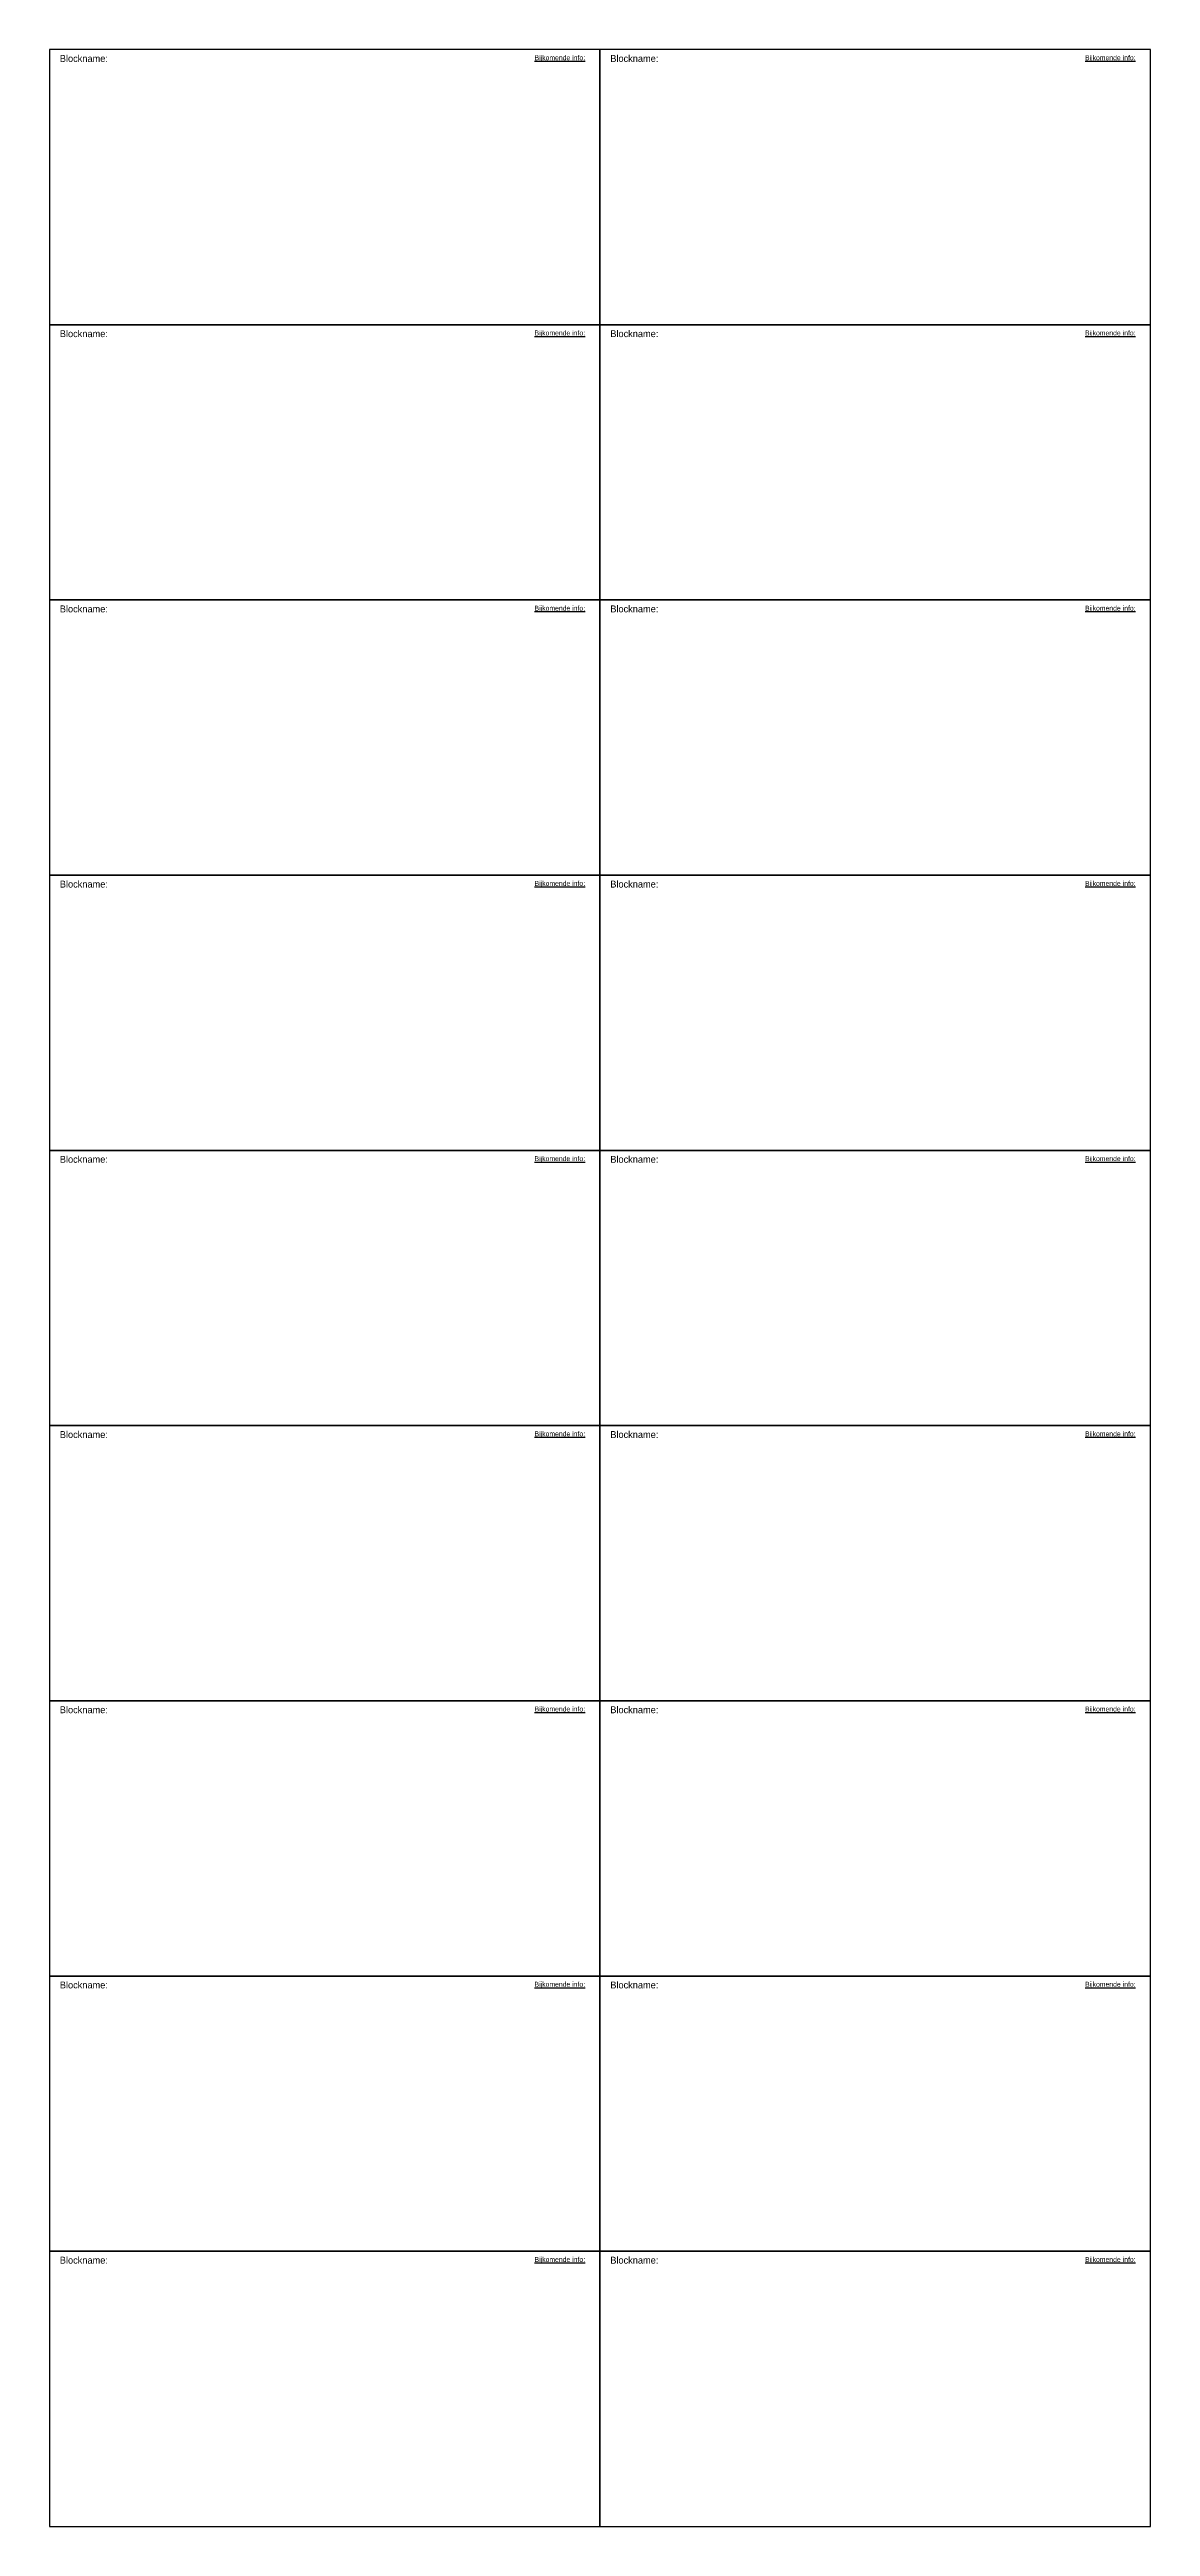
# Model space of a CAD drawing. Header units: millimetres. Extents: x -7152 to 5843, y -5056 to 10205.
# Drawn here: x 1000 to 1400, y 3300 to 4200 of the extents above; entities that cross this region are included whole.
import ezdxf
from ezdxf.enums import TextEntityAlignment as Align

# ---------------------------------------------------------------- set-up
doc = ezdxf.new("R2010")
doc.units = ezdxf.units.MM
doc.styles.get("Standard").update_dxf_attribs({"font": 'isoplus.shx'})

# ---------------------------------------------------------------- blocks, each defined once
blk = doc.blocks.new('*U418')
at = {"color": 0}
blk.add_lwpolyline([(0, 0), (200, 0), (200, 100), (0, 100)], close=True, dxfattribs=at)
blk.add_text('Blockname:', height=2.5, dxfattribs=at).set_placement((3.74, 98), align=Align.TOP_LEFT)
at = {"color": 0, "linetype": 'Continuous'}
blk.add_text('%%UBijkomende info:', height=1.8, dxfattribs=at).set_placement((176.22, 96.12))
at = {"color": 161, "linetype": 'Continuous', "ltscale": 15, "true_color": 0x8c9ff3}
blk.add_attdef('BLOCKNAME', (22.67, 95.5), '', height=2.5, dxfattribs=at)

msp = doc.modelspace()

# ---------------------------------------------------------------- block references
at = {"color": 160, "linetype": 'Continuous'}
for p in [(1000, 4100), (1200, 4100), (1000, 4000), (1200, 4000), (1000, 3900), (1200, 3900), (1000, 3800), (1200, 3800), (1000, 3700), (1200, 3700), (1000, 3600), (1200, 3600), (1000, 3500), (1200, 3500), (1000, 3400), (1200, 3400), (1000, 3300), (1200, 3300)]:
    msp.add_blockref('*U418', p, dxfattribs=at)

doc.saveas('drawing.dxf')
